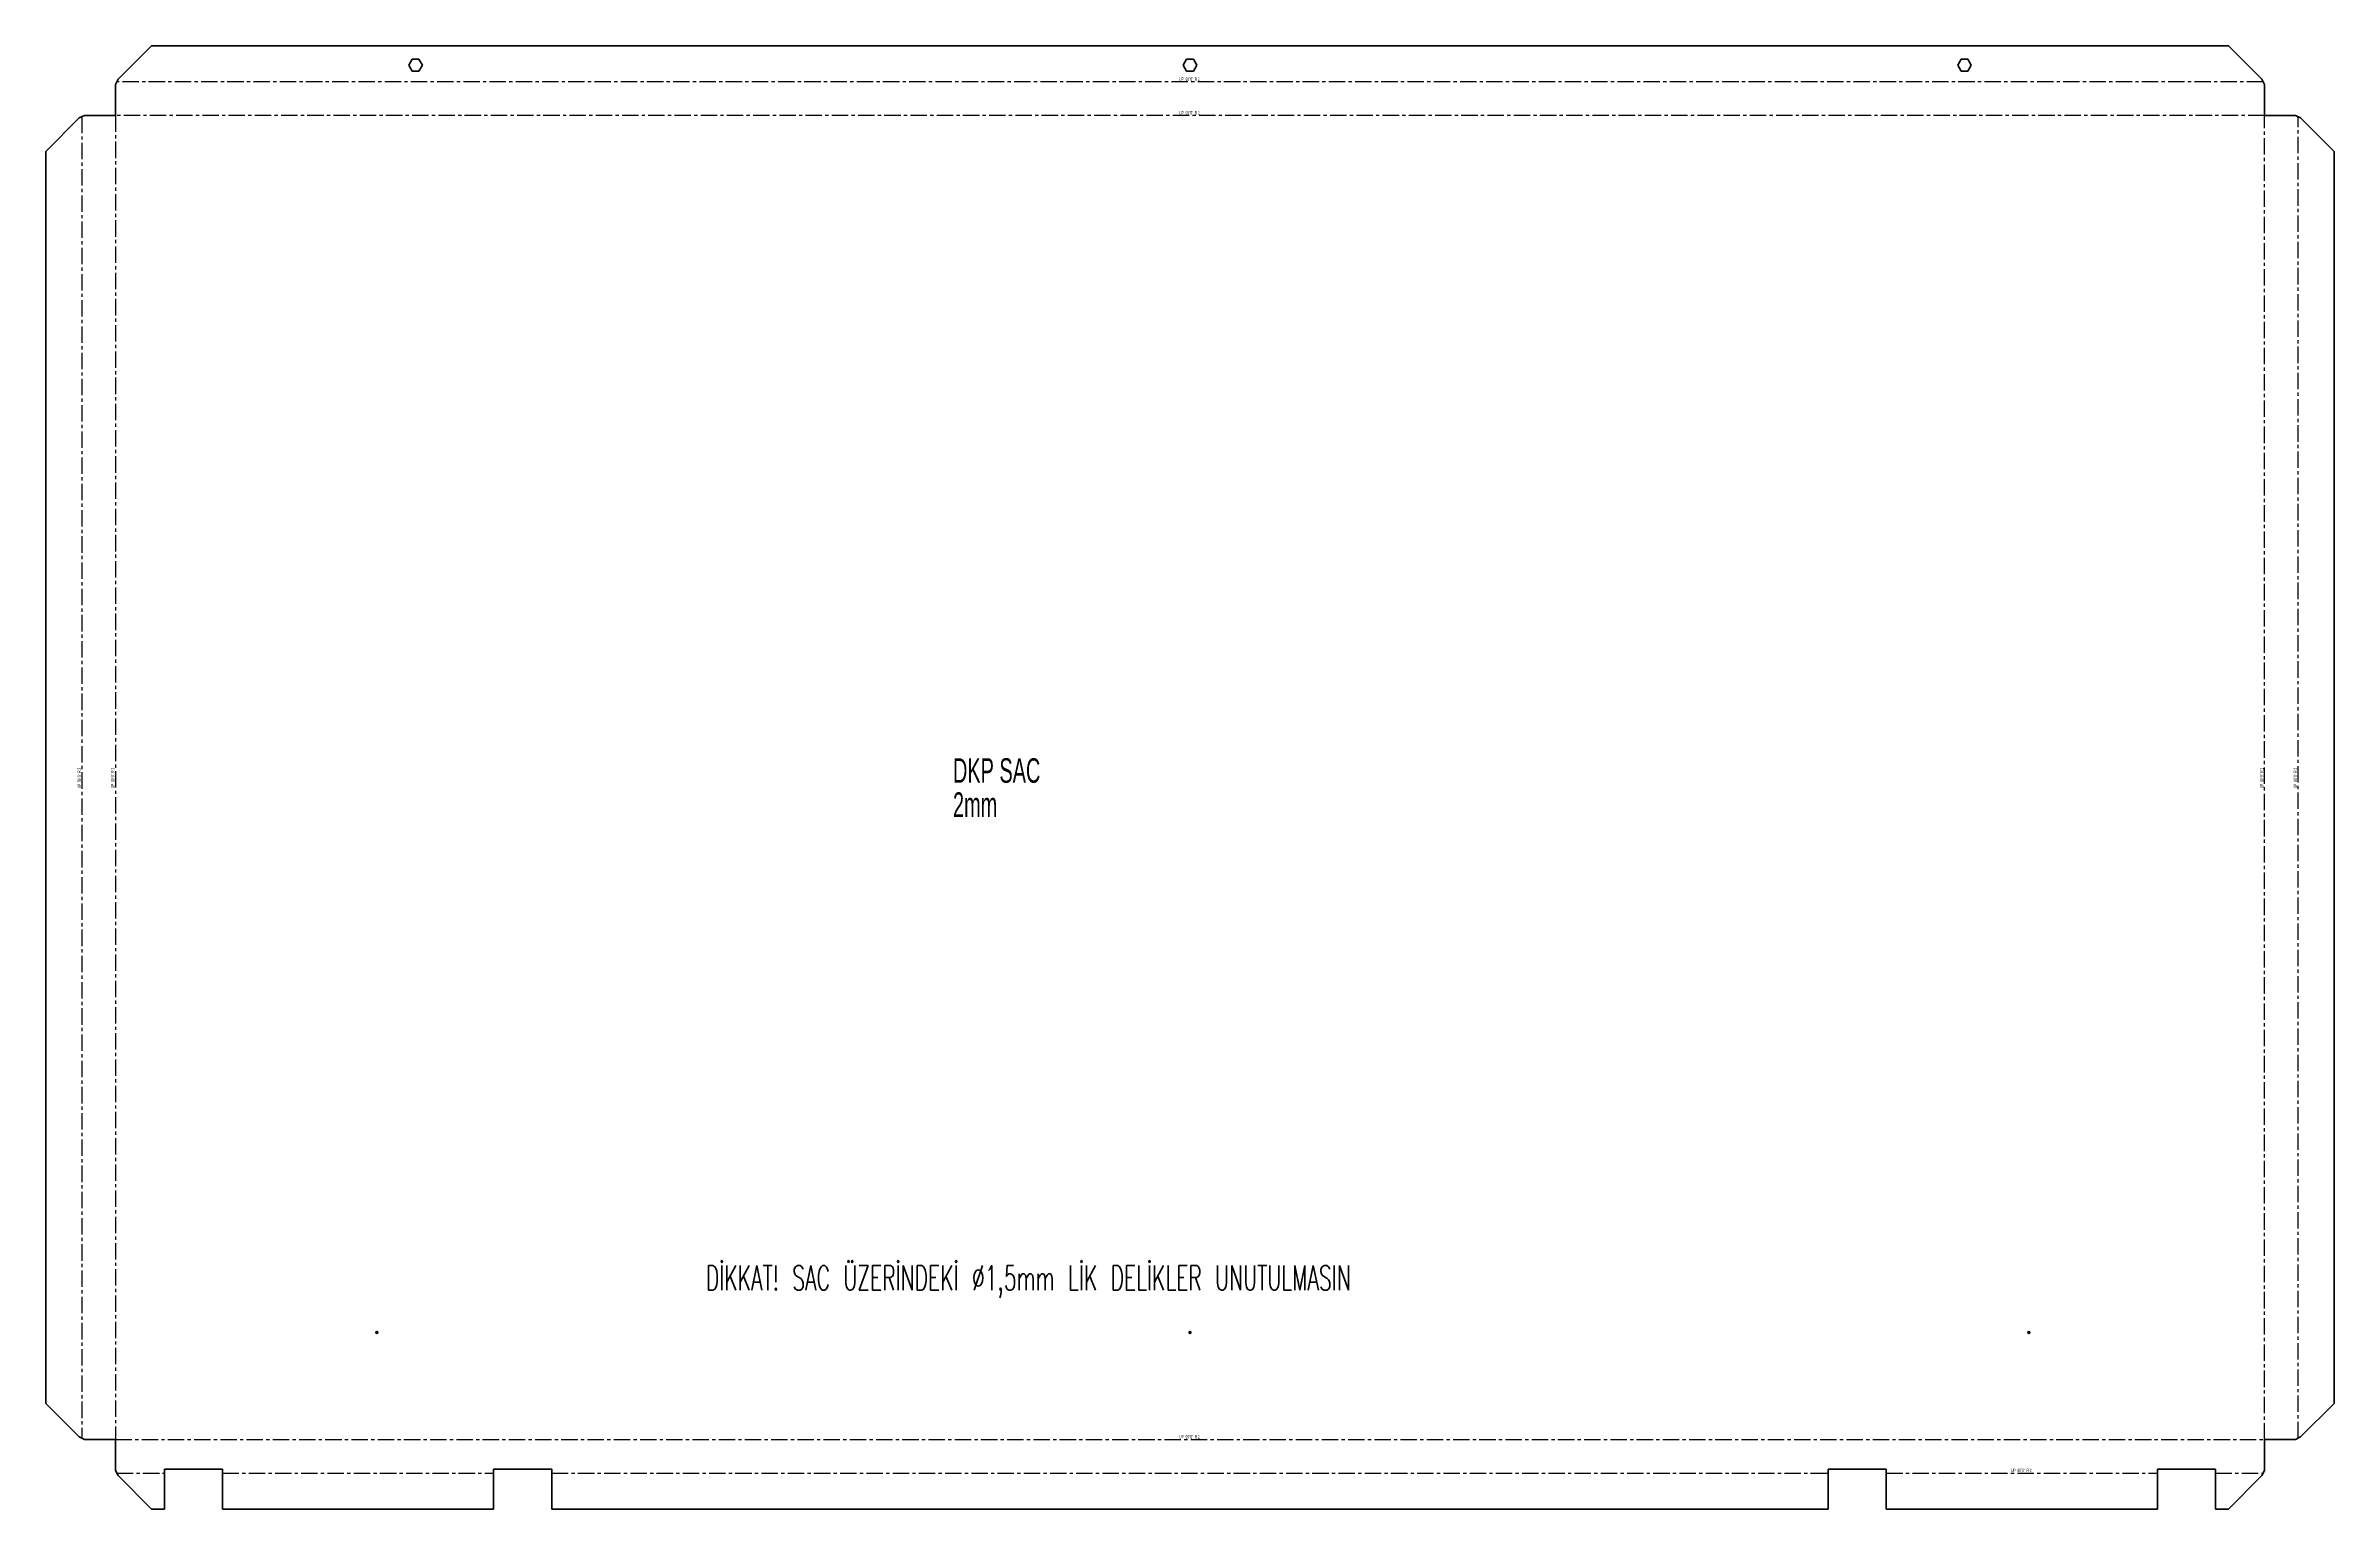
# Model space of a CAD drawing. Header units: millimetres. Extents: x -1056 to 717, y -470 to 664.
import ezdxf

# ---------------------------------------------------------------- set-up
doc = ezdxf.new("R2010")
doc.units = ezdxf.units.MM
doc.linetypes.add('CENTERX2', pattern=[20.32, 12.7, -2.54, 2.54, -2.54])
doc.styles.add('SLDTEXTSTYLE0', font='TXT', dxfattribs={"width": 0.605})
doc.styles.add('SLDTEXTSTYLE1', font='TXT', dxfattribs={"width": 0.605, "bigfont": 'bigfont'})
doc.styles.add('SLDTEXTSTYLE2', font='TXT', dxfattribs={"width": 0.5675})

# ---------------------------------------------------------------- blocks, each defined once
blk = doc.blocks.new('SW_NOTE_0')
at = {"color": 0, "linetype": 'Continuous', "lineweight": 0, "char_height": 19.05, "attachment_point": 1, "style": 'SLDTEXTSTYLE0'}
for s, insert in [('DKP SAC', (0, 24.6)), ('2mm', (0, -1.8))]:
    blk.add_mtext(s, dxfattribs=dict(at, insert=insert))
blk = doc.blocks.new('SW_DOWELSYMBOL_0')
at = {"linetype": 'Continuous', "lineweight": 18}
h = blk.add_hatch(color=0, dxfattribs=at)
edge = h.paths.add_edge_path(flags=0)
edge.add_arc((0, 0), 0.75, 180, 270)
edge.add_line((0, -0.8), (0, 0))
edge.add_line((0, 0), (-0.8, 0))
h = blk.add_hatch(color=0, dxfattribs=at)
edge = h.paths.add_edge_path(flags=0)
edge.add_arc((0, 0), 0.75, 0, 90)
edge.add_line((0, 0.8), (0, 0))
edge.add_line((0, 0), (0.8, 0))
at = {"color": 0, "linetype": 'Continuous', "lineweight": 18}
blk.add_circle((0, 0), 0.75, dxfattribs=at)
blk = doc.blocks.new('SW_DOWELSYMBOL_1')
at = {"linetype": 'Continuous', "lineweight": 18}
h = blk.add_hatch(color=0, dxfattribs=at)
edge = h.paths.add_edge_path(flags=0)
edge.add_arc((0, 0), 0.75, 180, 270)
edge.add_line((0, -0.7), (0, 0))
edge.add_line((0, 0), (-0.7, 0))
h = blk.add_hatch(color=0, dxfattribs=at)
edge = h.paths.add_edge_path(flags=0)
edge.add_arc((0, 0), 0.75, 0, 90)
edge.add_line((0, 0.7), (0, 0))
edge.add_line((0, 0), (0.7, 0))
at = {"color": 0, "linetype": 'Continuous', "lineweight": 18}
blk.add_circle((0, 0), 0.75, dxfattribs=at)
blk = doc.blocks.new('SW_DOWELSYMBOL_2')
at = {"linetype": 'Continuous', "lineweight": 18}
h = blk.add_hatch(color=0, dxfattribs=at)
edge = h.paths.add_edge_path(flags=0)
edge.add_arc((0, 0), 0.75, 180, 270)
edge.add_line((0, -0.8), (0, 0))
edge.add_line((0, 0), (-0.8, 0))
h = blk.add_hatch(color=0, dxfattribs=at)
edge = h.paths.add_edge_path(flags=0)
edge.add_arc((0, 0), 0.75, 0, 90)
edge.add_line((0, 0.8), (0, 0))
edge.add_line((0, 0), (0.8, 0))
at = {"color": 0, "linetype": 'Continuous', "lineweight": 18}
blk.add_circle((0, 0), 0.75, dxfattribs=at)

msp = doc.modelspace()

# ---------------------------------------------------------------- linework, layer by layer
at = {"color": 7, "linetype": 'Continuous', "lineweight": 35}
for p, q in [((-973.9, 663.6), (-999.9, 637.6)), ((-973.9, 663.6), (635.1, 663.6)), ((661.1, 637.6), (635.1, 663.6)), ((-772, 653.1), (-774.6, 648.6)), ((-774.6, 648.6), (-772, 644)), ((-766.8, 653.1), (-772, 653.1)), ((-772, 644), (-766.8, 644)), ((-764.1, 648.6), (-766.8, 653.1)), ((-766.8, 644), (-764.1, 648.6)), ((-172, 653.1), (-174.6, 648.6)), ((-174.6, 648.6), (-172, 644)), ((-166.8, 653.1), (-172, 653.1)), ((-172, 644), (-166.8, 644)), ((-164.1, 648.6), (-166.8, 653.1)), ((-166.8, 644), (-164.1, 648.6)), ((428, 653.1), (425.4, 648.6)), ((425.4, 648.6), (428, 644)), ((433.2, 653.1), (428, 653.1)), ((428, 644), (433.2, 644)), ((435.9, 648.6), (433.2, 653.1)), ((433.2, 644), (435.9, 648.6)), ((-1001.9, 633.6), (-999.9, 637.6)), ((-1001.9, 609.6), (-1001.9, 633.6)), ((661.1, 637.6), (663.1, 633.6)), ((663.1, 609.6), (663.1, 633.6)), ((-1029.9, 607.6), (-1055.9, 581.6)), ((-1029.9, 607.6), (-1025.9, 609.6)), ((-1001.9, 609.6), (-1025.9, 609.6)), ((663.1, 609.6), (687.1, 609.6)), ((687.1, 609.6), (691.1, 607.6)), ((717.1, 581.6), (691.1, 607.6)), ((-1055.9, -388.4), (-1055.9, 581.6)), ((717.1, 581.6), (717.1, -388.4)), ((-1055.9, -388.4), (-1029.9, -414.4)), ((691.1, -414.4), (717.1, -388.4)), ((-1025.9, -416.4), (-1029.9, -414.4)), ((-1001.9, -416.4), (-1025.9, -416.4)), ((-1001.9, -416.4), (-1001.9, -440.4)), ((663.1, -416.4), (687.1, -416.4)), ((663.1, -416.4), (663.1, -440.4)), ((691.1, -414.4), (687.1, -416.4)), ((-999.9, -444.4), (-1001.9, -440.4)), ((-918.9, -439.4), (-963.9, -439.4)), ((-963.9, -439.4), (-963.9, -470.4)), ((-918.9, -470.4), (-918.9, -439.4)), ((-663.9, -439.4), (-708.9, -439.4)), ((-708.9, -439.4), (-708.9, -470.4)), ((-663.9, -470.4), (-663.9, -439.4)), ((370.1, -439.4), (325.1, -439.4)), ((325.1, -439.4), (325.1, -470.4)), ((370.1, -470.4), (370.1, -439.4)), ((625.1, -439.4), (580.1, -439.4)), ((580.1, -439.4), (580.1, -470.4)), ((625.1, -470.4), (625.1, -439.4)), ((663.1, -440.4), (661.1, -444.4)), ((-999.9, -444.4), (-973.9, -470.4)), ((635.1, -470.4), (661.1, -444.4)), ((-963.9, -470.4), (-973.9, -470.4)), ((-708.9, -470.4), (-918.9, -470.4)), ((325.1, -470.4), (-663.9, -470.4)), ((580.1, -470.4), (370.1, -470.4)), ((635.1, -470.4), (625.1, -470.4))]:
    msp.add_line(p, q, dxfattribs=at)
at = {"color": 7, "linetype": 'CENTERX2'}
for p, q in [((662.1, 635.6), (-1000.9, 635.6)), ((-1027.9, 608.6), (-1027.9, -415.4)), ((-1001.9, 609.6), (-1001.9, -416.4)), ((663.1, 609.6), (-1001.9, 609.6)), ((663.1, -416.4), (663.1, 609.6)), ((689.1, -415.4), (689.1, 608.6)), ((-1001.9, -416.4), (663.1, -416.4)), ((-1000.9, -442.4), (-963.9, -442.4)), ((-918.9, -442.4), (-708.9, -442.4)), ((-663.9, -442.4), (325.1, -442.4)), ((370.1, -442.4), (580.1, -442.4)), ((625.1, -442.4), (662.1, -442.4))]:
    msp.add_line(p, q, dxfattribs=at)
at = {"color": 7, "linetype": 'Continuous', "lineweight": 35}
for centre in [(-799.4, -333.4), (-169.4, -333.4), (480.6, -333.4)]:
    msp.add_circle(centre, 0.75, dxfattribs=at)

# ---------------------------------------------------------------- block references
at = {"color": 7, "linetype": 'Continuous', "lineweight": 0}
msp.add_blockref('SW_NOTE_0', (-353, 86.9), dxfattribs=at)
at = {"color": 7, "linetype": 'Continuous', "lineweight": 18}
for name, p in [('SW_DOWELSYMBOL_0', (-799.4, -333.4)), ('SW_DOWELSYMBOL_1', (-169.4, -333.4)), ('SW_DOWELSYMBOL_2', (480.6, -333.4))]:
    msp.add_blockref(name, p, dxfattribs=at)

# ---------------------------------------------------------------- texts
at = {"color": 7, "linetype": 'Continuous', "lineweight": 0}
for s, insert, char_height, attachment_point, style in [("UP  90°0'  R 2", (-169.8, 639), 2.646, 2, 'SLDTEXTSTYLE2'), ("UP  90°0'  R 2", (-169.8, 612.9), 2.646, 2, 'SLDTEXTSTYLE2'), ('DİKKAT! SAC ÜZERİNDEKİ Ø1,5mm LİK DELİKLER UNUTULMASIN', (-544.5, -281.7), 19.05, 1, 'SLDTEXTSTYLE1'), ("UP  90°0'  R 2", (-169.8, -413), 2.646, 2, 'SLDTEXTSTYLE2'), ("UP  90°0'  R 2", (474.7, -439), 2.646, 2, 'SLDTEXTSTYLE2')]:
    msp.add_mtext(s, dxfattribs=dict(at, insert=insert, char_height=char_height, attachment_point=attachment_point, style=style))
at = {"color": 7, "linetype": 'Continuous', "lineweight": 0, "char_height": 2.646, "attachment_point": 2, "rotation": 90, "style": 'SLDTEXTSTYLE2'}
for insert in [(-1031.3, 96.2), (-1005.3, 96.2), (659.7, 96.2), (685.7, 96.2)]:
    msp.add_mtext("UP  90°0'  R 2", dxfattribs=dict(at, insert=insert))

doc.saveas('drawing.dxf')
